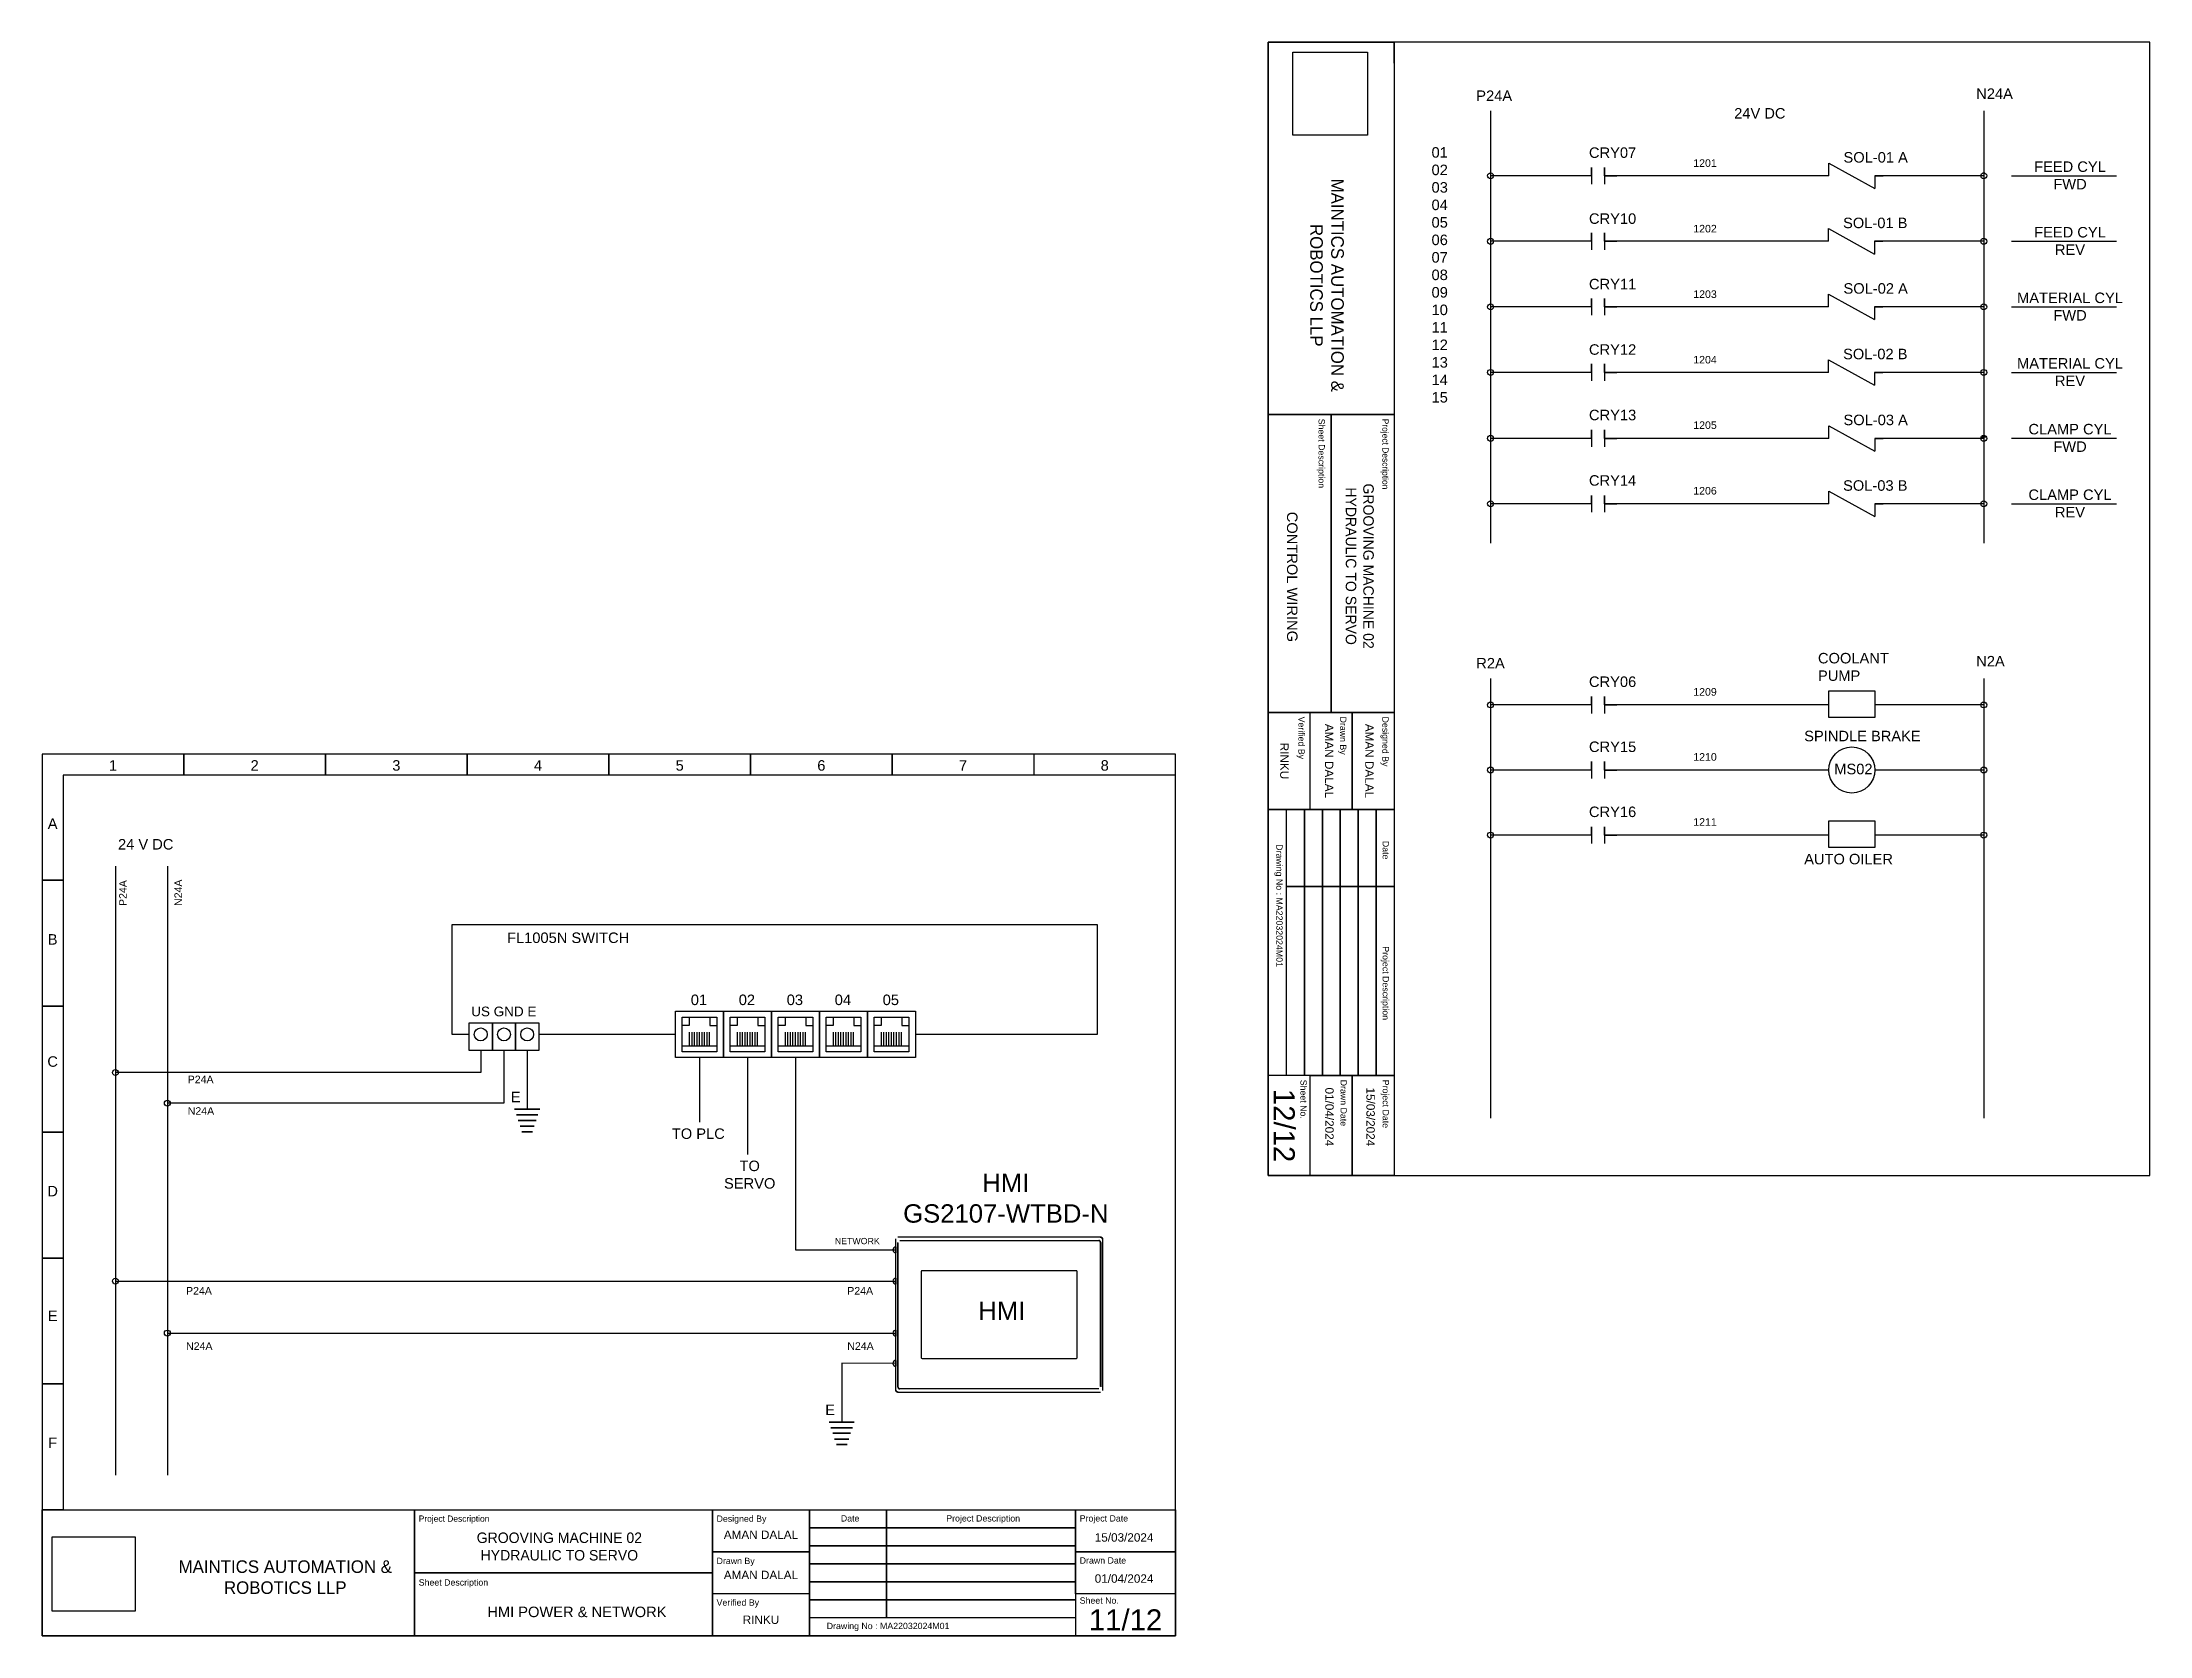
# Model space of a CAD drawing. Header units: millimetres. Extents: x -11 to 5160, y -11 to 2043.
# Drawn here: x 4292 to 4794, y 1095 to 1474 of the extents above; entities that cross this region are included whole.
import ezdxf

# ---------------------------------------------------------------- set-up
doc = ezdxf.new("R2010")
doc.units = ezdxf.units.MM
doc.styles.add('Annotative', font='arial.ttf')
doc.styles.get("Standard").update_dxf_attribs({"font": 'arial.ttf'})
picture_1 = doc.add_image_def('image1.jpg', size_in_pixel=(150, 135))

msp = doc.modelspace()

# ---------------------------------------------------------------- texts
at = {"attachment_point": 1, "style": 'Annotative'}
for s, insert, char_height, width in [('P24A', (4633.849, 1462.66), 2.5, 4.52353), ('N24A', (4752.946, 1463.141), 2.5, 2.5), ('\\pxqc;24V DC', (4690.713, 1458.467), 2.5, 21.37756), ('\\pxse3.74,qr;01\\P02\\P03\\P04\\P05\\P06\\P07\\P08\\P09\\P10\\P11\\P12\\P13\\P14\\P15', (4620.098, 1449.158), 2.5, 6.98624), ('CRY07', (4660.698, 1449.097), 2.5, 9.00145), ('1201', (4685.546, 1446.263), 1.8, 4.52353), ('SOL-01 A', (4721.327, 1447.98), 2.5, 18.58292), ('\\pxqc;FEED CYL\\PFWD', (4760.646, 1445.76), 2.5, 29.27954), ('CRY10', (4660.698, 1433.383), 2.5, 9.00145), ('SOL-01 B', (4721.231, 1432.359), 2.5, 24.17979), ('1202', (4685.546, 1430.642), 1.8, 4.52353), ('\\pxqc;FEED CYL\\PREV', (4760.646, 1430.137), 2.5, 29.27954), ('CRY11', (4660.698, 1417.79), 2.5, 9.00145), ('SOL-02 A', (4721.327, 1416.75), 2.5, 18.58292), ('1203', (4685.546, 1415.033), 1.8, 4.52353), ('\\pxqc;MATERIAL CYL\\PFWD', (4760.646, 1414.517), 2.5, 29.27954), ('CRY12', (4660.698, 1402.197), 2.5, 9.00145), ('SOL-02 B', (4721.231, 1401.129), 2.5, 24.17979), ('1204', (4685.546, 1399.424), 1.8, 4.52353), ('\\pxqc;MATERIAL CYL\\PREV', (4760.646, 1398.908), 2.5, 29.27954), ('CRY13', (4660.698, 1386.604), 2.5, 9.00145), ('1205', (4685.546, 1383.831), 1.8, 4.52353), ('SOL-03 A', (4721.327, 1385.427), 2.5, 18.58292), ('\\pxqc;CLAMP CYL\\PFWD', (4760.646, 1383.235), 2.5, 29.27954), ('CRY14', (4660.698, 1371.011), 2.5, 9.00145), ('1206', (4685.546, 1368.209), 1.8, 4.52353), ('SOL-03 B', (4721.231, 1369.806), 2.5, 24.17979), ('\\pxqc;CLAMP CYL\\PREV', (4760.646, 1367.612), 2.5, 29.27954), ('R2A', (4633.849, 1327.474), 2.5, 4.52353), ('COOLANT PUMP', (4715.251, 1328.676), 2.5, 24.17979), ('N2A', (4752.946, 1327.955), 2.5, 2.5), ('CRY06', (4660.698, 1323.068), 2.5, 9.00145), ('1209', (4685.546, 1320.295), 1.8, 4.52353), ('CRY15', (4660.698, 1307.571), 2.5, 9.00145), ('SPINDLE BRAKE', (4711.965, 1310.129), 2.5, 32.03506), ('\\pxqc;1', (4292.22, 1303.126), 2.5, 33.75), ('\\pxqc;2', (4325.97, 1303.126), 2.5, 33.75), ('\\pxqc;3', (4359.72, 1303.126), 2.5, 33.75), ('\\pxqc;4', (4393.47, 1303.126), 2.5, 33.75), ('\\pxqc;5', (4427.22, 1303.126), 2.5, 33.75), ('\\pxqc;6', (4460.97, 1303.126), 2.5, 33.75), ('\\pxqc;7', (4494.72, 1303.126), 2.5, 33.75), ('\\pxqc;8', (4528.47, 1303.126), 2.5, 33.75), ('1210', (4685.546, 1304.798), 1.8, 4.52353), ('MS02', (4719.131, 1302.27), 2.5, 9.00145), ('CRY16', (4660.698, 1292.074), 2.5, 9.00145), ('\\pxqc;A', (4292.22, 1289.252), 2.5, 5), ('1211', (4685.546, 1289.301), 1.8, 4.52353), ('\\pxqc;24 V DC', (4306.202, 1284.34), 2.5, 21.37756), ('AUTO OILER', (4711.965, 1280.815), 2.5, 32.03506), ('\\pxqc;B', (4292.22, 1261.684), 2.5, 5), ('\\pxqc;FL1005N SWITCH', (4389.89, 1262.074), 2.5, 55.25511), ('\\pxqc;01', (4445.39, 1247.287), 2.5, 6.5742), ('\\pxqc;02', (4456.819, 1247.287), 2.5, 6.5742), ('\\pxqc;03', (4468.249, 1247.287), 2.5, 6.5742), ('\\pxqc;04', (4479.678, 1247.287), 2.5, 6.5742), ('\\pxqc;05', (4491.107, 1247.287), 2.5, 6.5742), ('   US GND E', (4391.753, 1244.423), 2.3, 21.37756), ('\\pxqc;C', (4292.22, 1232.59), 2.5, 5), ('P24A', (4326.897, 1227.98), 1.8, 4.52353), ('N24A', (4326.905, 1220.458), 1.8, 2.5), ('E', (4403.849, 1224.125), 2.5, 4.52353), ('\\pxqc;D', (4292.22, 1201.722), 2.5, 5), ('\\pxqc;HMI\\PGS2107-WTBD-N', (4488.534, 1204.631), 4.37652, 66.49417), ('NETWORK', (4481.046, 1189.328), 1.5, 4.52353), ('P24A', (4326.498, 1177.623), 1.8, 4.52353), ('P24A', (4484.01, 1177.623), 1.8, 4.52353), ('\\pxqc;E', (4292.22, 1172.031), 2.5, 5), ('HMI', (4515.233, 1174.144), 4.3765, 10.72246), ('N24A', (4326.506, 1164.46), 1.8, 2.5), ('N24A', (4484.018, 1164.46), 1.8, 2.5), ('E', (4478.771, 1149.604), 2.5, 4.52353), ('\\pxqc;F', (4292.22, 1141.778), 2.5, 5), ('Designed By', (4452.877, 1123.2), 1.5, 22.12958), ('\\pxqc;Date', (4475.994, 1123.266), 1.5, 17.39528), ('\\pxqc;Project Description', (4494.377, 1123.266), 1.5, 44.01766), ('Project Date', (4539.382, 1123.266), 1.5, 22.83874), ('\\pxqc;AMAN DALAL', (4451.89, 1119.619), 2, 23.11684), ('\\pxqc;15/03/2024', (4538.394, 1118.972), 2, 23.11684), ('Drawn By', (4452.877, 1113.136), 1.5, 22.12958), ('\\pxqc;AMAN DALAL', (4451.89, 1110.035), 2, 23.11684), ('Drawn Date', (4539.382, 1113.24), 1.5, 22.83874), ('Sheet Description', (4381.923, 1108.001), 1.5, 34.98019), ('\\pxqc;01/04/2024', (4538.394, 1109.178), 2, 23.11684), ('\\pxqc;HMI POWER & NETWORK', (4380.936, 1101.487), 2.5, 77.34131), ('Verified By', (4452.877, 1103.221), 1.5, 22.12958), ('Sheet No.', (4539.382, 1103.694), 1.5, 22.83874), ('\\pxqc;11/12', (4538.394, 1100.847), 5, 23.82599), ('\\pxqc;RINKU', (4451.89, 1099.371), 2, 23.11684), ('Drawing No : MA22032024M01', (4479.118, 1097.64), 1.5, 44.01766)]:
    msp.add_mtext(s, dxfattribs=dict(at, insert=insert, char_height=char_height, width=width))
at = {"attachment_point": 1, "rotation": 270}
for s, width, insert, char_height in [('\\pxqc;{\\Ftxt|c0;MAINTICS AUTOMATION &\\PROBOTICS LLP}', 66.55986, (4602.293, 1449.535), 3), ('{\\Ftxt|c0;Project Description}', 34.98019, (4612.976, 1384.464), 1.5), ('\\pxqc;{\\Ftxt|c0;GROOVING MACHINE 02\\PHYDRAULIC TO SERVO}', 66.4073, (4609.431, 1382.555), 2.5)]:
    msp.add_mtext_dynamic_manual_height_columns(s, width=width, gutter_width=12.5, heights=[0], dxfattribs=dict(at, insert=insert, char_height=char_height))
at = {"attachment_point": 1, "style": 'Annotative'}
for s, insert, char_height, width, rotation in [('Sheet Description', (4597.777, 1384.464), 1.5, 34.98019, 270), ('\\pxqc;CONTROL WIRING', (4591.263, 1385.451), 2.5, 77.34131, 270), ('Verified By', (4592.997, 1313.51), 1.5, 22.12958, 270), ('\\pxqc;AMAN DALAL', (4599.811, 1314.497), 2, 23.11684, 270), ('Drawn By', (4602.912, 1313.51), 1.5, 22.12958, 270), ('\\pxqc;AMAN DALAL', (4609.395, 1314.497), 2, 23.11684, 270), ('Designed By', (4612.976, 1313.51), 1.5, 22.12958, 270), ('\\pxqc;RINKU', (4589.147, 1314.497), 2, 23.11684, 270), ('Drawing No : MA22032024M01', (4587.719, 1283.105), 1.5, 44.01766, 270), ('\\pxqc;Date', (4613.042, 1290.393), 1.5, 17.39528, 270), ('P24A', (4310.569, 1268.394), 1.8, 4.52353, 90), ('N24A', (4323.732, 1268.402), 1.8, 2.5, 90), ('\\pxqc;Project Description', (4613.042, 1272.011), 1.5, 44.01766, 270), ('Sheet No.', (4593.47, 1227.006), 1.5, 22.83874, 270), ('Drawn Date', (4603.016, 1227.006), 1.5, 22.83874, 270), ('Project Date', (4613.042, 1227.006), 1.5, 22.83874, 270), ('\\pxqc;12/12', (4590.623, 1227.993), 5, 23.82599, 270), ('\\pxqc;01/04/2024', (4599.88, 1229.714), 2, 23.11684, 270), ('\\pxqc;15/03/2024', (4609.673, 1229.714), 2, 23.11684, 270)]:
    msp.add_mtext(s, dxfattribs=dict(at, insert=insert, char_height=char_height, width=width, rotation=rotation))
at = {"attachment_point": 1}
for s, width, insert, char_height in [('TO PLC', 17.42193, (4442.224, 1215.404), 2.5), ('\\pxqc;TO SERVO', 14.23078, (4453.654, 1207.734), 2.5), ('{\\Ftxt|c0;Project Description}', 34.98019, (4381.923, 1123.2), 1.5), ('\\pxqc;{\\Ftxt|c0;GROOVING MACHINE 02\\PHYDRAULIC TO SERVO}', 66.4073, (4382.222, 1119.149), 2.5), ('\\pxqc;{\\Ftxt|c0;MAINTICS AUTOMATION &\\PROBOTICS LLP}', 66.55986, (4316.853, 1112.517), 3)]:
    msp.add_mtext_dynamic_manual_height_columns(s, width=width, gutter_width=12.5, heights=[0], dxfattribs=dict(at, insert=insert, char_height=char_height))

# ---------------------------------------------------------------- blocks, each defined once
blk = doc.blocks.new('WIRE CONNECTION DOT')
h = blk.add_hatch()
h.set_pattern_fill('ANGLE', color=256)
h.set_pattern_definition([(0, (-340.583, -408.029), (0, 6.985), [5.08, -1.905]), (90, (-340.583, -408.029), (-6.985, 4e-16), [5.08, -1.905])])
h.paths.add_polyline_path([(-0.7, 0, 1), (0.7, 0, 1)])
blk.add_circle((0, 0), 0.7)
blk = doc.blocks.new('A$C1800f2cd')
blk.add_circle((0.7, 0.7), 0.7)
blk = doc.blocks.new('NO Contact')
for p, q in [((3, 0), (0, 0)), ((3, 0), (3, 2)), ((3, 2), (3, -2)), ((6.11, 0), (6.11, 2)), ((6.11, 2), (6.11, -2)), ((6.11, 0), (9.11, 0))]:
    blk.add_line(p, q)
blk = doc.blocks.new('WIRE HALF DOT')
h = blk.add_hatch()
h.set_pattern_fill('ANGLE', color=256)
h.set_pattern_definition([(0, (-422.6584, -422.219), (0, 6.985), [5.08, -1.905]), (90, (-422.6584, -422.219), (-6.985, 4e-16), [5.08, -1.905])])
h.paths.add_polyline_path([(0, -0.7), (0, 0.7, 1)])
blk.add_line((0, 0.7), (0, -0.7))
blk.add_arc((0, 0), 0.7, 90, 270)
blk = doc.blocks.new('RJ45 FEMALE')
for p, q in [((3.32, -2.75), (3.32, 0.51)), ((3.92, -2.75), (3.92, 0.51)), ((4.52, -2.75), (4.52, 0.51)), ((5.11, -2.75), (5.11, 0.51)), ((5.71, -2.75), (5.71, 0.51)), ((6.31, -2.75), (6.31, 0.51)), ((6.91, -2.75), (6.91, 0.51)), ((7.51, -2.75), (7.51, 0.51)), ((8.11, -2.75), (8.11, 0.51)), ((1.58, -2.75), (9.85, -2.75))]:
    blk.add_line(p, q)
for points in [[(0, 5.51), (11.43, 5.51), (11.43, -5.51), (0, -5.51)], [(1.58, 4.11), (9.85, 4.11), (9.85, -4.11), (1.58, -4.11)]]:
    blk.add_lwpolyline(points, close=True)
for points in [[(3.25, 4.11), (3.25, 2.15), (1.58, 2.15)], [(8.18, 4.11), (8.18, 2.15), (9.85, 2.15)]]:
    blk.add_lwpolyline(points)

# ---------------------------------------------------------------- linework, layer by layer
for p, q in [((4614.308, 1469.167), (4614.308, 1474.167)), ((4637.251, 1457.777), (4637.251, 1354.85)), ((4754.739, 1457.777), (4754.739, 1354.85)), ((4661.262, 1442.342), (4637.251, 1442.342)), ((4717.814, 1442.342), (4664.368, 1442.342)), ((4717.814, 1442.342), (4715.814, 1442.342)), ((4717.814, 1442.342), (4717.814, 1445.363)), ((4717.814, 1445.363), (4728.8, 1439.321)), ((4754.739, 1442.342), (4728.8, 1442.342)), ((4728.8, 1442.342), (4728.8, 1439.321)), ((4728.8, 1442.342), (4730.8, 1442.342)), ((4761.39, 1442.343), (4786.39, 1442.343)), ((4761.39, 1442.343), (4786.39, 1442.343)), ((4661.262, 1426.721), (4637.251, 1426.721)), ((4717.718, 1426.721), (4664.368, 1426.721)), ((4717.718, 1426.721), (4715.718, 1426.721)), ((4717.718, 1426.721), (4717.718, 1429.742)), ((4717.718, 1429.742), (4728.704, 1423.699)), ((4754.739, 1426.721), (4728.704, 1426.721)), ((4728.704, 1426.721), (4728.704, 1423.699)), ((4728.704, 1426.721), (4730.704, 1426.721)), ((4761.39, 1426.721), (4786.39, 1426.721)), ((4761.39, 1426.721), (4786.39, 1426.721)), ((4661.262, 1411.112), (4637.251, 1411.112)), ((4717.718, 1411.112), (4664.368, 1411.112)), ((4717.718, 1411.112), (4715.718, 1411.112)), ((4717.718, 1411.112), (4717.718, 1414.133)), ((4717.718, 1414.133), (4728.704, 1408.09)), ((4754.739, 1411.112), (4728.704, 1411.112)), ((4728.704, 1411.112), (4728.704, 1408.09)), ((4728.704, 1411.112), (4730.704, 1411.112)), ((4761.39, 1411.101), (4786.39, 1411.101)), ((4761.39, 1411.101), (4786.39, 1411.101)), ((4717.718, 1395.503), (4717.718, 1398.524)), ((4717.718, 1398.524), (4728.704, 1392.481)), ((4661.262, 1395.503), (4637.251, 1395.503)), ((4717.718, 1395.503), (4664.368, 1395.503)), ((4717.718, 1395.503), (4715.718, 1395.503)), ((4754.739, 1395.503), (4728.704, 1395.503)), ((4728.704, 1395.503), (4728.704, 1392.481)), ((4728.704, 1395.503), (4730.704, 1395.503)), ((4761.39, 1395.492), (4786.39, 1395.492)), ((4761.39, 1395.492), (4786.39, 1395.492)), ((4717.814, 1379.789), (4717.814, 1382.81)), ((4717.814, 1382.81), (4728.8, 1376.767)), ((4661.262, 1379.789), (4637.251, 1379.789)), ((4717.814, 1379.789), (4664.368, 1379.789)), ((4717.814, 1379.789), (4715.814, 1379.789)), ((4754.739, 1379.789), (4728.8, 1379.789)), ((4728.8, 1379.789), (4728.8, 1376.767)), ((4728.8, 1379.789), (4730.8, 1379.789)), ((4761.39, 1379.818), (4786.39, 1379.818)), ((4761.39, 1379.818), (4786.39, 1379.818)), ((4717.814, 1364.196), (4717.814, 1367.217)), ((4717.814, 1367.217), (4728.8, 1361.174)), ((4661.262, 1364.196), (4637.251, 1364.196)), ((4717.814, 1364.196), (4664.368, 1364.196)), ((4717.814, 1364.196), (4715.814, 1364.196)), ((4754.739, 1364.196), (4728.8, 1364.196)), ((4728.8, 1364.196), (4728.8, 1361.174)), ((4728.8, 1364.196), (4730.8, 1364.196)), ((4761.39, 1364.196), (4786.39, 1364.196)), ((4761.39, 1364.196), (4786.39, 1364.196)), ((4637.251, 1322.591), (4637.251, 1217.878)), ((4754.739, 1322.591), (4754.739, 1217.878)), ((4661.262, 1316.282), (4637.251, 1316.282)), ((4717.814, 1316.282), (4664.368, 1316.282)), ((4717.814, 1316.282), (4715.814, 1316.282)), ((4754.739, 1316.282), (4728.8, 1316.282)), ((4325.97, 1304.532), (4325.97, 1299.532)), ((4325.97, 1299.532), (4325.97, 1304.532)), ((4359.72, 1304.532), (4359.72, 1299.532)), ((4359.72, 1299.532), (4359.72, 1304.532)), ((4393.47, 1304.532), (4393.47, 1299.532)), ((4393.47, 1299.532), (4393.47, 1304.532)), ((4427.22, 1304.532), (4427.22, 1299.532)), ((4427.22, 1299.532), (4427.22, 1304.532)), ((4460.97, 1304.532), (4460.97, 1299.532)), ((4460.97, 1299.532), (4460.97, 1304.532)), ((4494.72, 1304.532), (4494.72, 1299.532)), ((4494.72, 1299.532), (4494.72, 1304.532)), ((4528.47, 1304.532), (4528.47, 1299.532)), ((4661.262, 1300.784), (4637.251, 1300.784)), ((4717.814, 1300.784), (4664.368, 1300.784)), ((4717.814, 1300.784), (4715.814, 1300.784)), ((4754.739, 1300.784), (4728.8, 1300.784)), ((4562.22, 1299.532), (4297.22, 1299.532)), ((4297.22, 1299.532), (4297.22, 1124.532)), ((4661.262, 1285.287), (4637.251, 1285.287)), ((4717.814, 1285.287), (4664.368, 1285.287)), ((4717.814, 1285.287), (4715.814, 1285.287)), ((4754.739, 1285.287), (4728.8, 1285.287)), ((4297.22, 1274.532), (4292.22, 1274.532)), ((4292.22, 1274.532), (4297.22, 1274.532)), ((4297.22, 1244.532), (4292.22, 1244.532)), ((4292.22, 1244.532), (4297.22, 1244.532)), ((4404.763, 1219.974), (4410.763, 1219.974)), ((4410.763, 1219.974), (4404.763, 1219.974)), ((4405.201, 1218.617), (4410.325, 1218.617)), ((4410.325, 1218.617), (4405.201, 1218.617)), ((4405.628, 1217.294), (4409.898, 1217.294)), ((4409.898, 1217.294), (4405.628, 1217.294)), ((4406.067, 1215.936), (4409.46, 1215.936)), ((4409.46, 1215.936), (4406.067, 1215.936)), ((4297.22, 1214.532), (4292.22, 1214.532)), ((4292.22, 1214.532), (4297.22, 1214.532)), ((4406.494, 1214.614), (4409.033, 1214.614)), ((4409.033, 1214.614), (4406.494, 1214.614)), ((4297.22, 1184.532), (4292.22, 1184.532)), ((4292.22, 1184.532), (4297.22, 1184.532)), ((4309.672, 1179.033), (4495.602, 1179.033)), ((4322.047, 1166.658), (4495.602, 1166.658)), ((4297.22, 1154.532), (4292.22, 1154.532)), ((4292.22, 1154.532), (4297.22, 1154.532)), ((4479.685, 1145.453), (4485.685, 1145.453)), ((4485.685, 1145.453), (4479.685, 1145.453)), ((4480.124, 1144.096), (4485.247, 1144.096)), ((4485.247, 1144.096), (4480.124, 1144.096)), ((4480.551, 1142.773), (4484.82, 1142.773)), ((4484.82, 1142.773), (4480.551, 1142.773)), ((4480.989, 1141.416), (4484.382, 1141.416)), ((4484.382, 1141.416), (4480.989, 1141.416)), ((4481.416, 1140.093), (4483.955, 1140.093)), ((4483.955, 1140.093), (4481.416, 1140.093)), ((4297.22, 1124.532), (4292.22, 1124.532))]:
    msp.add_line(p, q)
at = {"color": 7, "linetype": 'Continuous'}
for p, q in [((4495.602, 1153.012), (4495.602, 1189.085)), ((4496.02, 1153.851), (4496.02, 1188.246)), ((4496.077, 1189.56), (4544.331, 1189.56)), ((4496.079, 1188.186), (4496.079, 1153.91)), ((4544.28, 1189.509), (4496.128, 1189.509)), ((4496.497, 1188.724), (4543.911, 1188.724)), ((4543.851, 1188.664), (4496.557, 1188.664)), ((4544.28, 1189.509), (4544.293, 1189.508)), ((4544.293, 1189.508), (4544.3, 1189.508)), ((4544.3, 1189.508), (4544.316, 1189.507)), ((4544.316, 1189.507), (4544.331, 1189.506)), ((4544.329, 1153.91), (4544.329, 1188.186)), ((4544.331, 1189.56), (4544.364, 1189.559)), ((4544.331, 1189.506), (4544.347, 1189.503)), ((4544.347, 1189.503), (4544.363, 1189.501)), ((4544.363, 1189.501), (4544.379, 1189.498)), ((4544.364, 1189.559), (4544.396, 1189.556)), ((4544.379, 1189.498), (4544.395, 1189.494)), ((4544.388, 1188.246), (4544.388, 1153.851)), ((4544.395, 1189.494), (4544.411, 1189.49)), ((4544.396, 1189.556), (4544.428, 1189.55)), ((4544.411, 1189.49), (4544.427, 1189.485)), ((4544.427, 1189.485), (4544.442, 1189.48)), ((4544.428, 1189.55), (4544.459, 1189.542)), ((4544.442, 1189.48), (4544.458, 1189.474)), ((4544.458, 1189.474), (4544.473, 1189.468)), ((4544.459, 1189.542), (4544.49, 1189.533)), ((4544.473, 1189.468), (4544.488, 1189.461)), ((4544.488, 1189.461), (4544.502, 1189.454)), ((4544.49, 1189.533), (4544.521, 1189.521)), ((4544.502, 1189.454), (4544.516, 1189.446)), ((4544.516, 1189.446), (4544.531, 1189.438)), ((4544.521, 1189.521), (4544.55, 1189.507)), ((4544.531, 1189.438), (4544.545, 1189.429)), ((4544.545, 1189.429), (4544.558, 1189.42)), ((4544.55, 1189.507), (4544.578, 1189.491)), ((4544.558, 1189.42), (4544.571, 1189.41)), ((4544.571, 1189.41), (4544.584, 1189.4)), ((4544.578, 1189.491), (4544.605, 1189.473)), ((4544.584, 1189.4), (4544.597, 1189.39)), ((4544.597, 1189.39), (4544.61, 1189.379)), ((4544.605, 1189.473), (4544.631, 1189.453)), ((4544.61, 1189.379), (4544.622, 1189.368)), ((4544.622, 1189.368), (4544.633, 1189.356)), ((4544.631, 1189.453), (4544.656, 1189.432)), ((4544.633, 1189.356), (4544.644, 1189.344)), ((4544.644, 1189.344), (4544.655, 1189.331)), ((4544.655, 1189.331), (4544.666, 1189.318)), ((4544.656, 1189.432), (4544.679, 1189.409)), ((4544.666, 1189.318), (4544.676, 1189.305)), ((4544.676, 1189.305), (4544.685, 1189.291)), ((4544.679, 1189.409), (4544.7, 1189.385)), ((4544.685, 1189.291), (4544.694, 1189.277)), ((4544.694, 1189.277), (4544.703, 1189.263)), ((4544.7, 1189.385), (4544.72, 1189.359)), ((4544.703, 1189.263), (4544.711, 1189.248)), ((4544.711, 1189.248), (4544.718, 1189.233)), ((4544.718, 1189.233), (4544.725, 1189.218)), ((4544.72, 1189.359), (4544.737, 1189.332)), ((4544.725, 1189.218), (4544.732, 1189.203)), ((4544.732, 1189.203), (4544.738, 1189.188)), ((4544.737, 1189.332), (4544.753, 1189.304)), ((4544.738, 1189.188), (4544.743, 1189.172)), ((4544.743, 1189.172), (4544.748, 1189.156)), ((4544.748, 1189.156), (4544.752, 1189.141)), ((4544.752, 1189.141), (4544.756, 1189.125)), ((4544.753, 1189.304), (4544.767, 1189.274)), ((4544.756, 1189.125), (4544.759, 1189.108)), ((4544.759, 1189.108), (4544.761, 1189.092)), ((4544.761, 1189.092), (4544.763, 1189.076)), ((4544.763, 1189.076), (4544.765, 1189.06)), ((4544.765, 1189.06), (4544.766, 1189.044)), ((4544.767, 1189.274), (4544.779, 1189.244)), ((4544.779, 1189.244), (4544.789, 1189.213)), ((4544.789, 1189.213), (4544.796, 1189.182)), ((4544.796, 1189.182), (4544.802, 1189.15)), ((4544.802, 1189.15), (4544.805, 1189.117)), ((4544.805, 1189.117), (4544.806, 1189.085)), ((4544.806, 1189.085), (4544.806, 1153.012)), ((4501.633, 1181.307), (4501.633, 1160.79)), ((4538.584, 1181.498), (4501.824, 1181.498)), ((4538.775, 1160.79), (4538.775, 1181.307)), ((4501.824, 1160.598), (4538.584, 1160.598)), ((4495.603, 1152.98), (4495.602, 1153.012)), ((4495.606, 1152.947), (4495.603, 1152.98)), ((4495.612, 1152.915), (4495.606, 1152.947)), ((4495.619, 1152.884), (4495.612, 1152.915)), ((4495.629, 1152.853), (4495.619, 1152.884)), ((4495.641, 1152.823), (4495.629, 1152.853)), ((4495.655, 1152.793), (4495.641, 1152.823)), ((4495.643, 1153.037), (4495.642, 1153.053)), ((4495.644, 1153.021), (4495.643, 1153.037)), ((4495.646, 1153.005), (4495.644, 1153.021)), ((4495.649, 1152.988), (4495.646, 1153.005)), ((4495.652, 1152.972), (4495.649, 1152.988)), ((4495.656, 1152.957), (4495.652, 1152.972)), ((4495.671, 1152.765), (4495.655, 1152.793)), ((4495.66, 1152.941), (4495.656, 1152.957)), ((4495.665, 1152.925), (4495.66, 1152.941)), ((4495.67, 1152.91), (4495.665, 1152.925)), ((4495.676, 1152.895), (4495.67, 1152.91)), ((4495.689, 1152.738), (4495.671, 1152.765)), ((4495.683, 1152.88), (4495.676, 1152.895)), ((4495.689, 1152.865), (4495.683, 1152.88)), ((4495.697, 1152.85), (4495.689, 1152.865)), ((4495.708, 1152.712), (4495.689, 1152.738)), ((4495.705, 1152.836), (4495.697, 1152.85)), ((4495.714, 1152.822), (4495.705, 1152.836)), ((4495.729, 1152.688), (4495.708, 1152.712)), ((4495.723, 1152.808), (4495.714, 1152.822)), ((4495.732, 1152.794), (4495.723, 1152.808)), ((4495.752, 1152.665), (4495.729, 1152.688)), ((4495.742, 1152.781), (4495.732, 1152.794)), ((4495.752, 1152.768), (4495.742, 1152.781)), ((4495.763, 1152.755), (4495.752, 1152.768)), ((4495.777, 1152.643), (4495.752, 1152.665)), ((4495.774, 1152.743), (4495.763, 1152.755)), ((4495.786, 1152.731), (4495.774, 1152.743)), ((4495.803, 1152.624), (4495.777, 1152.643)), ((4495.798, 1152.72), (4495.786, 1152.731)), ((4495.81, 1152.709), (4495.798, 1152.72)), ((4495.83, 1152.606), (4495.803, 1152.624)), ((4495.823, 1152.699), (4495.81, 1152.709)), ((4495.836, 1152.688), (4495.823, 1152.699)), ((4495.858, 1152.59), (4495.83, 1152.606)), ((4495.849, 1152.679), (4495.836, 1152.688)), ((4495.863, 1152.669), (4495.849, 1152.679)), ((4495.887, 1152.576), (4495.858, 1152.59)), ((4495.877, 1152.661), (4495.863, 1152.669)), ((4495.891, 1152.652), (4495.877, 1152.661)), ((4495.918, 1152.564), (4495.887, 1152.576)), ((4495.906, 1152.645), (4495.891, 1152.652)), ((4495.92, 1152.637), (4495.906, 1152.645)), ((4495.949, 1152.555), (4495.918, 1152.564)), ((4495.935, 1152.63), (4495.92, 1152.637)), ((4495.95, 1152.624), (4495.935, 1152.63)), ((4495.98, 1152.547), (4495.949, 1152.555)), ((4495.966, 1152.618), (4495.95, 1152.624)), ((4495.981, 1152.613), (4495.966, 1152.618)), ((4496.012, 1152.541), (4495.98, 1152.547)), ((4495.997, 1152.608), (4495.981, 1152.613)), ((4496.013, 1152.603), (4495.997, 1152.608)), ((4496.044, 1152.538), (4496.012, 1152.541)), ((4496.029, 1152.6), (4496.013, 1152.603)), ((4496.045, 1152.596), (4496.029, 1152.6)), ((4496.077, 1152.537), (4496.044, 1152.538)), ((4496.061, 1152.594), (4496.045, 1152.596)), ((4496.077, 1152.592), (4496.061, 1152.594)), ((4496.092, 1152.59), (4496.077, 1152.592)), ((4544.331, 1152.537), (4496.077, 1152.537)), ((4496.108, 1152.589), (4496.092, 1152.59)), ((4496.115, 1152.589), (4496.108, 1152.589)), ((4496.128, 1152.588), (4496.115, 1152.589)), ((4496.128, 1152.588), (4544.28, 1152.588)), ((4543.911, 1153.373), (4496.497, 1153.373)), ((4496.557, 1153.433), (4543.851, 1153.433))]:
    msp.add_line(p, q, dxfattribs=at)
for points in [[(4584.308, 1474.167), (4584.308, 1204.167), (4794.308, 1204.167), (4794.308, 1474.167)], [(4614.308, 1474.167), (4614.308, 1474.167), (4584.308, 1474.167), (4584.308, 1474.167)], [(4614.308, 1474.167), (4614.308, 1385.451), (4584.308, 1385.451), (4584.308, 1474.167)], [(4599.308, 1385.451), (4599.308, 1314.497), (4584.308, 1314.497), (4584.308, 1385.451)], [(4614.308, 1385.451), (4614.308, 1314.497), (4599.308, 1314.497), (4599.308, 1385.451)], [(4717.814, 1319.672), (4728.8, 1319.672), (4728.8, 1313.316), (4717.814, 1313.316)], [(4614.308, 1314.497), (4614.308, 1291.38), (4584.308, 1291.38), (4584.308, 1314.497)], [(4604.308, 1314.497), (4604.308, 1291.38), (4594.308, 1291.38), (4594.308, 1314.497)], [(4614.308, 1314.497), (4614.308, 1291.38), (4604.308, 1291.38), (4604.308, 1314.497)], [(4292.22, 1094.532), (4562.22, 1094.532), (4562.22, 1304.532), (4292.22, 1304.532)], [(4592.908, 1291.38), (4592.908, 1227.993), (4588.628, 1227.993), (4588.628, 1291.38)], [(4597.188, 1291.38), (4597.188, 1227.993), (4592.908, 1227.993), (4592.908, 1291.38)], [(4601.468, 1291.38), (4601.468, 1227.993), (4597.188, 1227.993), (4597.188, 1291.38)], [(4605.748, 1291.38), (4605.748, 1227.993), (4601.468, 1227.993), (4601.468, 1291.38)], [(4610.028, 1291.38), (4610.028, 1227.993), (4605.748, 1227.993), (4605.748, 1291.38)], [(4614.308, 1291.38), (4614.308, 1227.993), (4610.028, 1227.993), (4610.028, 1291.38)], [(4717.814, 1288.677), (4728.8, 1288.677), (4728.8, 1282.321), (4717.814, 1282.321)], [(4393.933, 1240.56), (4399.465, 1240.56), (4399.465, 1233.97), (4393.933, 1233.97)], [(4399.465, 1240.56), (4404.997, 1240.56), (4404.997, 1233.97), (4399.465, 1233.97)], [(4404.997, 1240.56), (4410.529, 1240.56), (4410.529, 1233.97), (4404.997, 1233.97)], [(4604.308, 1227.993), (4604.308, 1204.167), (4594.308, 1204.167), (4594.308, 1227.993)], [(4614.308, 1227.993), (4614.308, 1204.167), (4604.308, 1204.167), (4604.308, 1227.993)], [(4292.22, 1124.532), (4292.22, 1124.532), (4292.22, 1094.532), (4292.22, 1094.532)], [(4292.22, 1124.532), (4380.936, 1124.532), (4380.936, 1094.532), (4292.22, 1094.532)], [(4380.936, 1124.532), (4451.89, 1124.532), (4451.89, 1109.532), (4380.936, 1109.532)], [(4451.89, 1124.532), (4475.007, 1124.532), (4475.007, 1094.532), (4451.89, 1094.532)], [(4451.89, 1124.532), (4475.007, 1124.532), (4475.007, 1114.532), (4451.89, 1114.532)], [(4475.007, 1124.532), (4538.394, 1124.532), (4538.394, 1120.252), (4475.007, 1120.252)], [(4475.007, 1120.252), (4538.394, 1120.252), (4538.394, 1115.972), (4475.007, 1115.972)], [(4538.394, 1124.532), (4562.22, 1124.532), (4562.22, 1114.532), (4538.394, 1114.532)], [(4475.007, 1115.972), (4538.394, 1115.972), (4538.394, 1111.692), (4475.007, 1111.692)], [(4451.89, 1114.532), (4475.007, 1114.532), (4475.007, 1104.532), (4451.89, 1104.532)], [(4475.007, 1111.692), (4538.394, 1111.692), (4538.394, 1107.412), (4475.007, 1107.412)], [(4538.394, 1114.532), (4562.22, 1114.532), (4562.22, 1104.532), (4538.394, 1104.532)], [(4380.936, 1109.532), (4451.89, 1109.532), (4451.89, 1094.532), (4380.936, 1094.532)], [(4475.007, 1107.412), (4538.394, 1107.412), (4538.394, 1103.132), (4475.007, 1103.132)], [(4475.007, 1103.132), (4538.394, 1103.132), (4538.394, 1098.852), (4475.007, 1098.852)]]:
    msp.add_lwpolyline(points, close=True)
for points in [[(4614.308, 1204.167), (4584.308, 1204.167), (4584.308, 1474.167), (4614.308, 1474.167)], [(4614.308, 1469.167), (4614.308, 1204.167)], [(4584.308, 1272.998), (4584.308, 1291.38), (4614.308, 1291.38), (4614.308, 1272.998), (4588.628, 1272.998)], [(4309.669, 1277.87), (4309.669, 1132.789)], [(4322.044, 1277.87), (4322.044, 1132.789)], [(4588.628, 1272.998), (4614.308, 1272.998), (4614.308, 1227.993), (4584.308, 1227.993), (4584.308, 1272.998)], [(4393.933, 1237.797), (4389.89, 1237.797), (4389.89, 1263.975), (4543.512, 1263.975), (4543.512, 1237.797), (4500.26, 1237.797)], [(4443.114, 1237.797), (4410.529, 1237.797)], [(4396.699, 1233.97), (4396.699, 1228.709), (4309.669, 1228.709)], [(4402.231, 1233.97), (4402.231, 1221.425), (4322.044, 1221.425)], [(4448.828, 1232.291), (4448.828, 1216.869)], [(4460.257, 1232.291), (4460.257, 1209.199)], [(4471.687, 1232.291), (4471.687, 1186.473), (4495.602, 1186.473)], [(4562.22, 1124.532), (4562.22, 1094.532), (4292.22, 1094.532), (4292.22, 1124.532)], [(4297.22, 1124.532), (4562.22, 1124.532)], [(4493.39, 1094.532), (4475.007, 1094.532), (4475.007, 1124.532), (4493.39, 1124.532), (4493.39, 1098.852)], [(4493.39, 1098.852), (4493.39, 1124.532), (4538.394, 1124.532), (4538.394, 1094.532), (4493.39, 1094.532)]]:
    msp.add_lwpolyline(points)
at = {"ltscale": 2}
for points in [[(4407.763, 1233.97), (4407.763, 1233.97), (4407.763, 1219.974)], [(4495.602, 1159.443), (4482.685, 1159.449), (4482.685, 1145.453)]]:
    msp.add_lwpolyline(points, dxfattribs=at)
for centre, radius in [((4723.307, 1300.784), 5.493), ((4396.699, 1237.797), 1.539), ((4402.231, 1237.797), 1.539), ((4407.763, 1237.797), 1.539)]:
    msp.add_circle(centre, radius)
at = {"color": 7, "linetype": 'Continuous'}
for centre, radius, start, end in [((4543.851, 1188.186), 0.478, 0, 90), ((4543.911, 1188.246), 0.478, 0, 90), ((4501.824, 1181.307), 0.191, 90, 180), ((4538.584, 1181.307), 0.191, 0, 90), ((4501.824, 1160.79), 0.191, 180, 270), ((4538.584, 1160.79), 0.191, 270, 0), ((4496.497, 1153.851), 0.478, 180, 270), ((4496.557, 1153.91), 0.478, 180, 270)]:
    msp.add_arc(centre, radius, start, end, dxfattribs=at)

# ---------------------------------------------------------------- block references
for name, p in [('A$C1800f2cd', (4636.551, 1441.642)), ('NO Contact', (4658.262, 1442.342)), ('WIRE CONNECTION DOT', (4754.739, 1442.342)), ('A$C1800f2cd', (4636.551, 1426.021)), ('NO Contact', (4658.262, 1426.721)), ('WIRE CONNECTION DOT', (4754.739, 1426.721)), ('A$C1800f2cd', (4636.551, 1410.412)), ('NO Contact', (4658.262, 1411.112)), ('WIRE CONNECTION DOT', (4754.739, 1411.112)), ('A$C1800f2cd', (4636.551, 1394.803)), ('NO Contact', (4658.262, 1395.503)), ('WIRE CONNECTION DOT', (4754.739, 1395.503)), ('NO Contact', (4658.262, 1379.789)), ('A$C1800f2cd', (4636.551, 1379.089)), ('WIRE CONNECTION DOT', (4754.739, 1379.789)), ('NO Contact', (4658.262, 1364.196)), ('A$C1800f2cd', (4636.551, 1363.496)), ('WIRE CONNECTION DOT', (4754.739, 1364.196)), ('A$C1800f2cd', (4636.551, 1315.582)), ('NO Contact', (4658.262, 1316.282)), ('WIRE CONNECTION DOT', (4754.739, 1316.282)), ('A$C1800f2cd', (4636.551, 1300.084)), ('NO Contact', (4658.262, 1300.784)), ('WIRE CONNECTION DOT', (4754.739, 1300.784)), ('A$C1800f2cd', (4636.551, 1284.587)), ('NO Contact', (4658.262, 1285.287)), ('WIRE CONNECTION DOT', (4754.739, 1285.287)), ('RJ45 FEMALE', (4443.114, 1237.797)), ('RJ45 FEMALE', (4454.543, 1237.797)), ('RJ45 FEMALE', (4465.972, 1237.797)), ('RJ45 FEMALE', (4477.401, 1237.797)), ('RJ45 FEMALE', (4488.83, 1237.797)), ('WIRE CONNECTION DOT', (4309.672, 1228.71)), ('WIRE CONNECTION DOT', (4322.047, 1221.426)), ('WIRE HALF DOT', (4495.602, 1186.473)), ('WIRE CONNECTION DOT', (4309.672, 1179.033)), ('WIRE HALF DOT', (4495.602, 1179.033)), ('WIRE CONNECTION DOT', (4322.047, 1166.658)), ('WIRE HALF DOT', (4495.602, 1166.658)), ('WIRE HALF DOT', (4495.598, 1159.443))]:
    msp.add_blockref(name, p)

msp.set_redraw_order([(e.dxf.handle, doc.entitydb.next_handle()) for e in msp.query("TEXT MTEXT ATTDEF DIMENSION ARC_DIMENSION")])  # texts and dimensions are drawn at this point

# ---------------------------------------------------------------- pictures from other files: only their frames are drawn
image = msp.add_image(picture_1, insert=(4590.147, 1471.743), size_in_units=(19.751, 17.776), rotation=-90)
image.dxf.flags = 7
image = msp.add_image(picture_1, insert=(4294.645, 1100.371), size_in_units=(19.751, 17.776))
image.dxf.flags = 7

doc.saveas('drawing.dxf')
